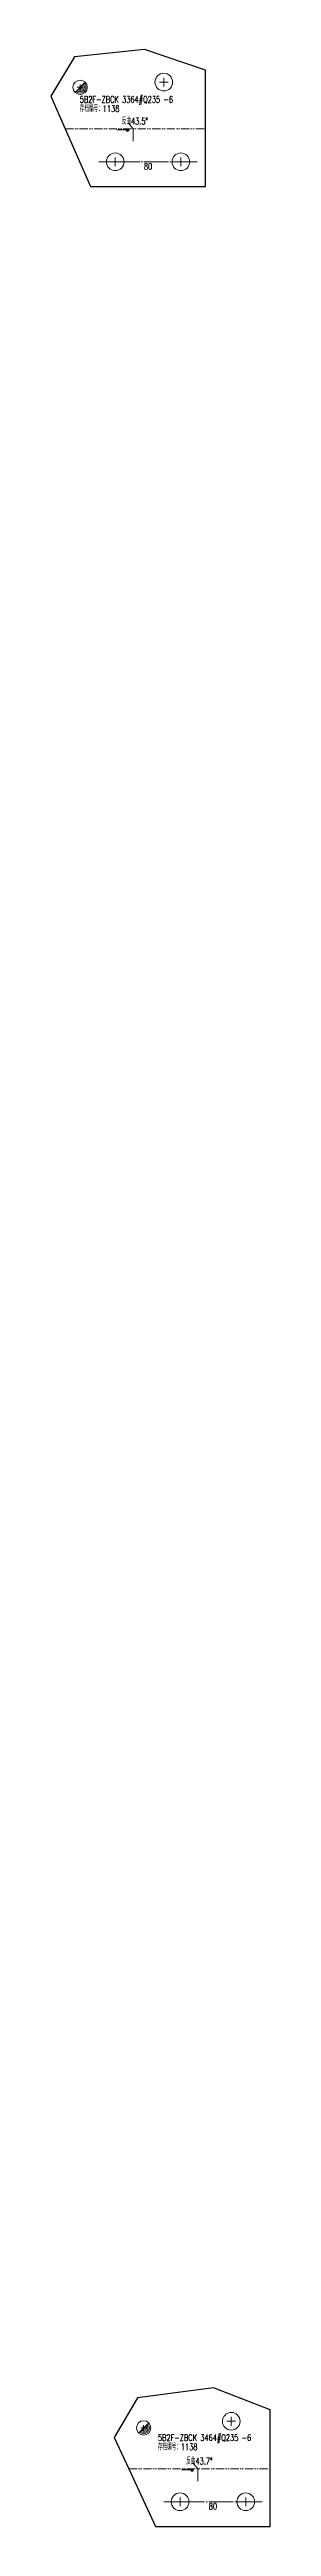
# Model space of a CAD drawing. Header units: millimetres. Extents: x -164 to 144402, y -33030 to 11430.
# Drawn here: x 8951 to 9219, y -32731 to -29721 of the extents above; entities that cross this region are included whole.
import ezdxf
from ezdxf.enums import TextEntityAlignment as Align

# ---------------------------------------------------------------- set-up
doc = ezdxf.new("R2010")
doc.units = ezdxf.units.MM
doc.header["$LTSCALE"] = 20
doc.linetypes.add('DASHDOT2X', pattern=[1.75, 1.5, -0.125, 0, -0.125])
doc.linetypes.add('DIVIDE', pattern=[0.875, 0.5, -0.125, 0, -0.125, 0, -0.125])
for name, color, linetype, lineweight in [('1', 7, 'Continuous', 25), ('11', 3, 'Continuous', 13), ('12', 7, 'Continuous', 13), ('5', 1, 'Continuous', 13), ('7', 2, 'DASHDOT2X', 13), ('8', 3, 'DIVIDE', 13)]:
    doc.layers.add(name, color=color, linetype=linetype, lineweight=lineweight)
doc.styles.get("Standard").update_dxf_attribs({"font": 'simplex', "width": 0.7, "bigfont": 'gbhzfs.shx'})

msp = doc.modelspace()

# ---------------------------------------------------------------- texts
at = {"layer": '11', "width": 0.7}
for p in [(9070, -29858.585), (9149.074, -32702.558)]:
    msp.add_text('80', height=8, dxfattribs=at).set_placement(p, align=Align.TOP_CENTER)
at = {"layer": '12', "width": 0.7}
for s, p in [('存档编号：1138 ', (8986.725, -29798.886)), ('5B2F-ZBCK 3364#Q235 -6 ', (8986.725, -29787.686)), ('存档编号：1138 ', (9082.02, -32640.752)), ('5B2F-ZBCK 3464#Q235 -6 ', (9082.02, -32629.552))]:
    msp.add_text(s, height=8, dxfattribs=at).set_placement(p, align=Align.BOTTOM_LEFT)
for s, p in [('反曲43.5°', (9053.982, -29814.085)), ('反曲43.7°', (9132.594, -32658.058))]:
    msp.add_text(s, height=8, dxfattribs=at).set_placement(p, align=Align.BOTTOM_CENTER)

# ---------------------------------------------------------------- blocks, each defined once
blk = doc.blocks.new('M20')
for p, q in [((-0.5, 0), (0.5, 0)), ((0, -0.5), (0, 0.5))]:
    blk.add_line(p, q)
blk.add_circle((0, 0), 1)
blk = doc.blocks.new('M16')
for p, q in [((-0.71, -0.71), (0.71, 0.71)), ((-0.4, 0), (0.4, 0)), ((0, 0.4), (0, -0.4))]:
    blk.add_line(p, q)
blk.add_circle((0, 0), 1)
for radius in [0.8, 0.6, 0.4, 0.2]:
    blk.add_arc((0, 0), radius, 225, 45)

# ---------------------------------------------------------------- linework, layer by layer
at = {"layer": '1'}
for p, q in [((8980.485, -29729.591), (8951.292, -29777.38)), ((9065.642, -29720.617), (8980.485, -29729.591)), ((9140, -29745.733), (9065.642, -29720.617)), ((9140, -29887.085), (9140, -29745.733)), ((8951.292, -29777.38), (8968.921, -29817.085)), ((8968.921, -29817.085), (9000, -29887.085)), ((9000, -29887.085), (9140, -29887.085)), ((9149.607, -32562.627), (9057.281, -32574.53)), ((9219.074, -32589.486), (9149.607, -32562.627)), ((9057.281, -32574.53), (9028.872, -32622.789)), ((9219.074, -32731.058), (9219.074, -32589.486)), ((9028.872, -32622.789), (9046.617, -32661.058)), ((9046.617, -32661.058), (9079.074, -32731.058)), ((9079.074, -32731.058), (9219.074, -32731.058))]:
    msp.add_line(p, q, dxfattribs=at)
at = {"layer": '12'}
for p, q in [((9031.982, -29818.085), (9046.982, -29818.085)), ((9044.982, -29820.085), (9042.982, -29818.085)), ((9046.982, -29818.085), (9044.982, -29820.085)), ((9051.982, -29817.085), (9045.83, -29809.829)), ((9051.982, -29817.085), (9051.982, -29832.085)), ((9110.594, -32662.058), (9125.594, -32662.058)), ((9123.594, -32664.058), (9121.594, -32662.058)), ((9125.594, -32662.058), (9123.594, -32664.058)), ((9130.594, -32661.058), (9124.417, -32653.829)), ((9130.594, -32661.058), (9130.594, -32676.058))]:
    msp.add_line(p, q, dxfattribs=at)
at = {"layer": '7'}
for p, q in [((9130, -29857.085), (9010, -29857.085)), ((9209.074, -32701.058), (9089.074, -32701.058))]:
    msp.add_line(p, q, dxfattribs=at)
at = {"layer": '8'}
for p, q in [((8968.921, -29817.085), (9139.044, -29817.085)), ((9046.617, -32661.058), (9218.572, -32661.058))]:
    msp.add_line(p, q, dxfattribs=at)

# ---------------------------------------------------------------- block references
at = {"layer": '5'}
for name, p, xscale, yscale, zscale in [('M16', (8987.223, -29766.518), 8.75, 8.75, 8.75), ('M20', (9089.201, -29760.24), 10.75, 10.75, 10.75), ('M20', (9030, -29857.085), 10.75, 10.75, 10.75), ('M20', (9110, -29857.085), 10.75, 10.75, 10.75), ('M16', (9064.621, -32611.342), 8.75, 8.75, 8.75), ('M20', (9171.433, -32603.23), 10.75, 10.75, 10.75), ('M20', (9109.074, -32701.058), 10.75, 10.75, 10.75), ('M20', (9189.074, -32701.058), 10.75, 10.75, 10.75)]:
    msp.add_blockref(name, p, dxfattribs=dict(at, xscale=xscale, yscale=yscale, zscale=zscale))

msp.set_redraw_order([(e.dxf.handle, doc.entitydb.next_handle()) for e in msp.query("TEXT MTEXT ATTDEF DIMENSION ARC_DIMENSION")])  # texts and dimensions are drawn at this point

doc.saveas('drawing.dxf')
